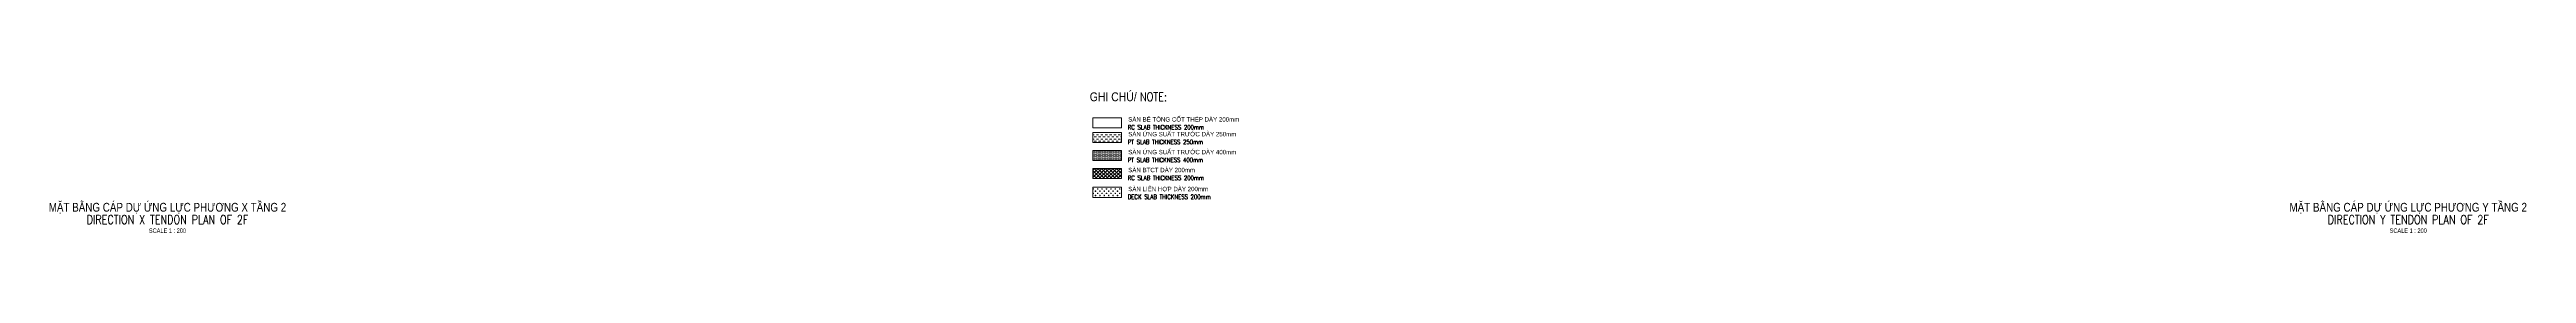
# Model space of a CAD drawing. Header units: millimetres. Extents: x 30086 to 1125792, y -12781 to 95911.
# Drawn here: x 583308 to 864974, y -12781 to 3409 of the extents above; entities that cross this region are included whole.
import ezdxf
from ezdxf.enums import TextEntityAlignment as Align

# ---------------------------------------------------------------- set-up
doc = ezdxf.new("R2010")
doc.units = ezdxf.units.MM
doc.header["$MEASUREMENT"] = 0
doc.linetypes.add('HIDDEN2', pattern=[4.7625, 3.175, -1.5875])
for name, color, linetype, lineweight in [('NDC_S_ANNO', 7, 'Continuous', 20), ('NDC_S_BEAM', 3, 'HIDDEN2', 20), ('NDC_S_CONTINUOUS', 3, 'Continuous', 20), ('NDC_S_ENG TEXT', 2, 'Continuous', 20), ('NDC_S_ENG TITLE', 3, 'Continuous', 20), ('NDC_S_HATCH MATERIAL', 8, 'Continuous', 13), ('NDC_S_TEXT SYMBOL', 7, 'Continuous', 20), ('NDC_S_VN TEXT', 7, 'Continuous', 20), ('NDC_S_VN TITLE', 6, 'Continuous', 35)]:
    doc.layers.add(name, color=color, linetype=linetype, lineweight=lineweight)
doc.styles.add('NDC_ANNO', font='', dxfattribs={"width": 0.8})
doc.styles.add('NDC_EN TXT', font='romans.shx', dxfattribs={"width": 0.8})
doc.styles.add('NDC_VIE TXT', font='arial.ttf', dxfattribs={"width": 0.8})
doc.styles.get('NDC_ANNO').set_extended_font_data('Dotum')

# ---------------------------------------------------------------- blocks, each defined once
blk = doc.blocks.new('A$C31938aec')
at = {"layer": 'NDC_S_HATCH MATERIAL'}
h = blk.add_hatch(dxfattribs=at)
h.set_pattern_fill('DASH', color=256, scale=2000)
h.set_pattern_definition([(0, (-34403.67, -56395.42), (250, 250), [250, -250])])
h.paths.add_polyline_path([(0, -520), (3278, -520), (3278, -1672), (0, -1672)])
at = {"layer": 'NDC_S_CONTINUOUS'}
for p, q in [((0, -520), (3278, -520)), ((3278, -1672), (0, -1672)), ((3278, -520), (3278, -1672))]:
    blk.add_line(p, q, dxfattribs=at)
at = {"layer": 'NDC_S_ENG TEXT', "style": 'NDC_EN TXT', "width": 0.8}
blk.add_text('PT SLAB THICKNESS 250mm', height=500, dxfattribs=at).set_placement((3983, -1849))
at = {"layer": 'NDC_S_VN TEXT', "style": 'NDC_VIE TXT', "width": 0.8}
blk.add_text('SÀN ỨNG SUẤT TRƯỚC DÀY 250mm', height=500, dxfattribs=at).set_placement((4034, -958))
blk = doc.blocks.new('Drawing name_symbol')
at = {"layer": 'NDC_S_ENG TITLE', "style": 'NDC_EN TXT', "width": 0.8}
blk.add_attdef('SECTDET1', text='', height=5, dxfattribs=at).set_placement((0, 1), align=Align.CENTER)
at = {"layer": 'NDC_S_TEXT SYMBOL', "lineweight": 25, "style": 'NDC_ANNO', "width": 0.8}
blk.add_attdef('SSCALE', text='', height=2.5, dxfattribs=at).set_placement((0, -4), align=Align.CENTER)
at = {"layer": 'NDC_S_VN TITLE', "style": 'NDC_VIE TXT', "width": 0.8}
blk.add_attdef('SECTDET2', text='', height=5, dxfattribs=at).set_placement((0, 8), align=Align.CENTER)

msp = doc.modelspace()

# ---------------------------------------------------------------- hatches: boundary and pattern name
at = {"layer": 'NDC_S_HATCH MATERIAL'}
h = msp.add_hatch(dxfattribs=at)
h.set_pattern_fill('DOTS', color=256, scale=2000)
h.set_pattern_definition([(0, (502080.73, 8243.73), (62.5, 125), [0, -125])])
h.paths.add_polyline_path([(705216.6, -4582.3), (705216.6, -3430.1), (701938.8, -3430.1), (701938.8, -4582.3)])
h = msp.add_hatch(dxfattribs=at)
h.set_pattern_fill('CROSS', color=256, scale=1000)
h.set_pattern_definition([(0, (505439.1, 5203.85), (250, 250), [125, -375]), (90, (505501.6, 5141.35), (-250, 250), [125, -375])])
h.paths.add_polyline_path([(701938.8, -7614.1), (701938.8, -8766.3), (705216.6, -8766.3), (705216.6, -7614.1)])

# ---------------------------------------------------------------- linework, layer by layer
at = {"layer": 'NDC_S_CONTINUOUS'}
for p, q in [((701938.8, 277), (705216.6, 277)), ((701938.8, -875.2), (701938.8, 277)), ((705216.6, 277), (705216.6, -875.2)), ((705216.6, -875.2), (701938.8, -875.2)), ((701938.8, -1395.5), (701938.8, -2547.7)), ((701938.8, -3430.1), (705216.6, -3430.1)), ((701938.8, -4582.3), (701938.8, -3430.1)), ((705216.6, -4582.3), (701938.8, -4582.3)), ((701938.8, -5464.8), (705216.6, -5464.8)), ((701938.8, -6617), (701938.8, -5464.8)), ((705216.6, -3430.1), (705216.6, -4582.3)), ((705216.6, -5464.8), (705216.6, -6617)), ((701938.8, -6617), (705216.6, -6617)), ((701938.8, -7614.1), (705216.6, -7614.1)), ((701938.8, -7614.1), (701938.8, -8766.3)), ((705216.6, -7614.1), (705216.6, -8766.3)), ((701938.8, -8766.3), (705216.6, -8766.3))]:
    msp.add_line(p, q, dxfattribs=at)
at = {"layer": 'NDC_S_HATCH MATERIAL', "linetype": 'Continuous', "ltscale": 500}
for p, q in [((701938.8, -5672.9), (702147, -5464.8)), ((701938.8, -6092), (702566, -5464.8)), ((701938.8, -6511.1), (702985.1, -5464.8)), ((703258.8, -6617), (702106.6, -5464.8)), ((702252, -6617), (703404.2, -5464.8)), ((703677.9, -6617), (702525.7, -5464.8)), ((702671.1, -6617), (703823.3, -5464.8)), ((704097, -6617), (702944.8, -5464.8)), ((703090.1, -6617), (704242.3, -5464.8)), ((704516, -6617), (703363.8, -5464.8)), ((703509.2, -6617), (704661.4, -5464.8)), ((704935.1, -6617), (703782.9, -5464.8)), ((703928.3, -6617), (705080.5, -5464.8)), ((705216.6, -6479.4), (704202, -5464.8)), ((705216.6, -6060.3), (704621.1, -5464.8)), ((705216.6, -5641.3), (705040.1, -5464.8)), ((702839.7, -6617), (701938.8, -5716.1)), ((702420.6, -6617), (701938.8, -6135.2)), ((702001.6, -6617), (701938.8, -6554.3)), ((704347.4, -6617), (705216.6, -5747.8)), ((704766.5, -6617), (705216.6, -6166.9))]:
    msp.add_line(p, q, dxfattribs=at)

# ---------------------------------------------------------------- block references
at = {"layer": 'NDC_S_ANNO', "xscale": 200, "yscale": 200, "zscale": 200}
for p, values in [((596718.6, -11974.6), {'SECTDET1': 'DIRECTION X TENDON PLAN OF 2F', 'SECTDET2': 'MẶT BẰNG CÁP DỰ ỨNG LỰC PHƯƠNG X TẦNG 2', 'SSCALE': 'SCALE 1 : 200'}), ((851528.4, -11974.6), {'SECTDET1': 'DIRECTION Y TENDON PLAN OF 2F', 'SECTDET2': 'MẶT BẰNG CÁP DỰ ỨNG LỰC PHƯƠNG Y TẦNG 2', 'SSCALE': 'SCALE 1 : 200'})]:
    msp.add_blockref('Drawing name_symbol', p, dxfattribs=at).add_auto_attribs(values)
at = {"layer": 'NDC_S_BEAM'}
msp.add_blockref('A$C31938aec', (701938.8, -875.2), dxfattribs=at)

# ---------------------------------------------------------------- texts
at = {"layer": 'NDC_S_ENG TEXT', "style": 'NDC_EN TXT', "width": 0.8}
for s, height, p in [('NOTE:', 1000, (707316.1, 2148.2)), ('RC SLAB THICKNESS 200mm', 500, (705921.6, -1052.2)), ('PT SLAB THICKNESS 400mm', 500, (705921.6, -4759.2)), ('RC SLAB THICKNESS 200mm', 500, (705921.6, -6793.9)), ('DECK SLAB THICKNESS 200mm', 500, (705921.6, -8943.2))]:
    msp.add_text(s, height=height, dxfattribs=at).set_placement(p)
at = {"layer": 'NDC_S_VN TEXT', "style": 'NDC_VIE TXT', "width": 0.85}
msp.add_text('GHI CHÚ/', height=1000, dxfattribs=at).set_placement((701597.3, 3148.2), align=Align.TOP_LEFT)
at = {"layer": 'NDC_S_VN TEXT', "style": 'NDC_VIE TXT', "width": 0.8}
for s, p in [('SÀN BÊ TÔNG CỐT THÉP DÀY 200mm', (705972.7, -160.4)), ('SÀN ỨNG SUẤT TRƯỚC DÀY 400mm', (705972.7, -3867.5)), ('SÀN BTCT DÀY 200mm', (705972.7, -5902.2)), ('SÀN LIÊN HỢP DÀY 200mm', (705972.7, -8051.5))]:
    msp.add_text(s, height=500, dxfattribs=at).set_placement(p)

doc.saveas('drawing.dxf')
